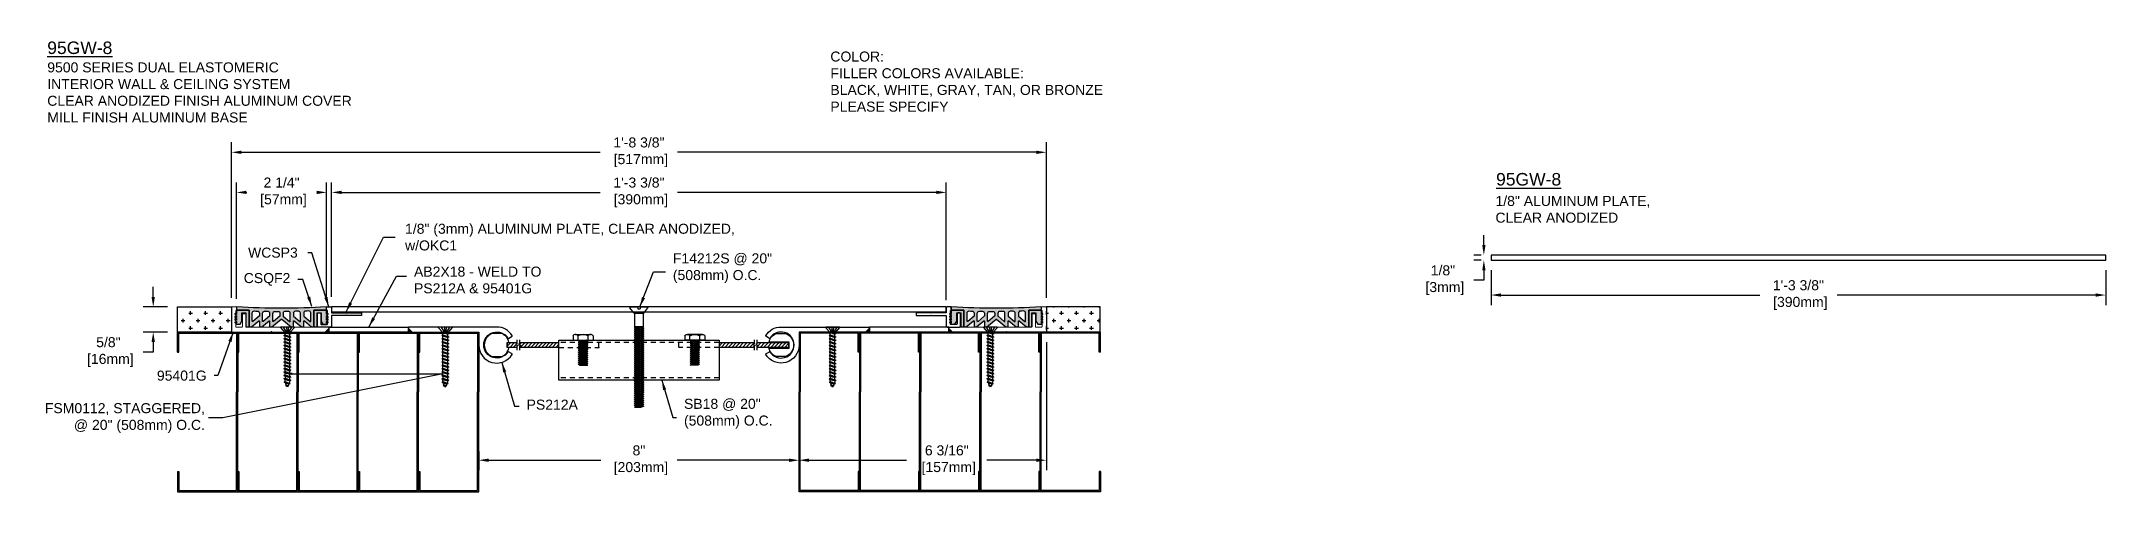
# Model space of a CAD drawing. Header units: inches. Extents: x -5.9 to 45.6, y -2.6 to 8.7.
import ezdxf
from ezdxf import colors
from ezdxf.entities.mleader import LeaderData, LeaderLine
from ezdxf.math import Vec2, Vec3

# ---------------------------------------------------------------- set-up
doc = ezdxf.new("R2010")
doc.units = ezdxf.units.IN
doc.header["$MEASUREMENT"] = 0
doc.linetypes.add('HIDDEN2', pattern=[0.1875, 0.125, -0.0625])
for name, color, linetype in [('anchors', 4, 'Continuous'), ('conditions', 1, 'Continuous'), ('dimensions', 3, 'Continuous'), ('FILLER', 2, 'Continuous'), ('Fillers', 2, 'Continuous'), ('METALS', 7, 'Continuous'), ('text', 2, 'Continuous')]:
    doc.layers.add(name, color=color, linetype=linetype)
doc.styles.add('ARIAL', font='arial.ttf')
doc.dimstyles.new('Arial', dxfattribs={"dimtxt": 0.25, "dimasz": 0.25, "dimexe": 0.25, "dimexo": 0.25, "dimgap": 0.25, "dimtad": 0, "dimtih": 1, "dimtoh": 1, "dimdec": 4, "dimzin": 0, "dimdsep": 46, "dimlunit": 4, "dimtxsty": 'ARIAL', "dimcen": 0.25, "dimadec": 0, "dimazin": 0, "dimtfac": 1, "dimtdec": 4, "dimtofl": 0, "dimtmove": 0, "dimatfit": 3, "dimfxl": 0, "dimfrac": 2, "dimtolj": 1, "dimtzin": 0, "dimarcsym": 0})

msp = doc.modelspace()

# ---------------------------------------------------------------- texts
at = {"layer": 'text', "attachment_point": 1, "style": 'ARIAL'}
for s, insert, char_height, width in [('{\\L95GW-8\\P\\H0.8x;\\l9500 SERIES DUAL ELASTOMERIC\\PINTERIOR WALL & CEILING SYSTEM \\PCLEAR ANODIZED FINISH ALUMINUM COVER\\PMILL FINISH ALUMINUM BASE   }', (-5.78274, 8.65284), 0.3125, 8.5790697), ('COLOR:{\\L                           }   \\~\\PFILLER COLORS AVAILABLE:\\PBLACK, WHITE, GRAY, TAN, OR BRONZE\\PPLEASE SPECIFY\\~', (13.77507, 8.40284), 0.25, 7.03125), ('{\\L95GW-8}', (30.40083, 5.37133), 0.3125, 1.875)]:
    msp.add_mtext(s, dxfattribs=dict(at, insert=insert, char_height=char_height, width=width))
at = {"layer": 'text', "char_height": 0.25, "style": 'ARIAL'}
for s, insert, attachment_point in [('1/8" ALUMINUM PLATE,\\PCLEAR ANODIZED', (30.38565, 4.46365), 4), ('1/8" (3mm) ALUMINUM PLATE, CLEAR ANODIZED,\\Pw/OKC1 ', (3.15303, 3.76969), 4), ('WCSP3', (0.47382, 3.38291), 6), ('F14212S @ 20"\\P(508mm) O.C.', (9.84161, 2.99477), 4), ('CSQF2', (0.28835, 2.71468), 6), ('AB2X18 - WELD TO\\PPS212A & 95401G', (3.37637, 2.69959), 4), ('95401G', (-1.80194, 0.31366), 6), ('PS212A', (6.18832, -0.53814), 7), ('SB18 @ 20"\\P(508mm) O.C.', (10.11973, -0.63556), 4)]:
    msp.add_mtext(s, dxfattribs=dict(at, insert=insert, attachment_point=attachment_point))

# ---------------------------------------------------------------- blocks, each defined once
blk = doc.blocks.new('*D2')
at = {"layer": 'DEFPOINTS', "color": 0}
for p in [(16.669, 4.887), (1.318, 2.028), (16.669, 1.948)]:
    blk.add_point(p, dxfattribs=at)
at = {"layer": 'dimensions', "color": 0, "lineweight": -2}
for p, q in [((1.318, 2.278), (1.318, 5.137)), ((1.568, 4.887), (8.027, 4.887)), ((16.419, 4.887), (9.96, 4.887)), ((16.669, 2.198), (16.669, 5.137))]:
    blk.add_line(p, q, dxfattribs=at)
at = {"layer": 'dimensions', "color": 0}
for points in [[(1.568, 4.929), (1.568, 4.846), (1.318, 4.887)], [(16.419, 4.929), (16.419, 4.846), (16.669, 4.887)]]:
    blk.add_solid(points, dxfattribs=at)
at = {"layer": 'dimensions', "color": 0, "insert": (8.994, 4.887), "char_height": 0.25, "attachment_point": 5, "style": 'ARIAL'}
blk.add_mtext('\\A1;1\'-3 3/8"\\P [390mm]', dxfattribs=at)
blk = doc.blocks.new('*D3')
at = {"layer": 'DEFPOINTS', "color": 0}
for p in [(19.169, 5.888), (-1.182, 2.008), (19.169, 2.008)]:
    blk.add_point(p, dxfattribs=at)
at = {"layer": 'dimensions', "color": 0, "lineweight": -2}
for p, q in [((-1.182, 2.258), (-1.182, 6.138)), ((-0.932, 5.888), (8.027, 5.888)), ((18.919, 5.888), (9.96, 5.888)), ((19.169, 2.258), (19.169, 6.138))]:
    blk.add_line(p, q, dxfattribs=at)
at = {"layer": 'dimensions', "color": 0}
for points in [[(-0.932, 5.929), (-0.932, 5.846), (-1.182, 5.888)], [(18.919, 5.929), (18.919, 5.846), (19.169, 5.888)]]:
    blk.add_solid(points, dxfattribs=at)
at = {"layer": 'dimensions', "color": 0, "insert": (8.994, 5.888), "char_height": 0.25, "attachment_point": 5, "style": 'ARIAL'}
blk.add_mtext('\\A1;1\'-8 3/8"\\P [517mm]', dxfattribs=at)
blk = doc.blocks.new('*D4')
at = {"layer": 'DEFPOINTS', "color": 0}
for p in [(19.169, 1.403), (12.994, -1.331), (12.994, -1.797)]:
    blk.add_point(p, dxfattribs=at)
at = {"layer": 'dimensions', "color": 0, "lineweight": -2}
for p, q in [((19.169, 1.153), (19.169, -2.047)), ((12.994, -1.581), (12.994, -2.047)), ((13.244, -1.797), (15.68, -1.797)), ((18.919, -1.797), (17.686, -1.797))]:
    blk.add_line(p, q, dxfattribs=at)
at = {"layer": 'dimensions', "color": 0}
for points in [[(13.244, -1.755), (13.244, -1.839), (12.994, -1.797)], [(18.919, -1.755), (18.919, -1.839), (19.169, -1.797)]]:
    blk.add_solid(points, dxfattribs=at)
at = {"layer": 'dimensions', "color": 0, "insert": (16.683, -1.797), "char_height": 0.25, "attachment_point": 5, "style": 'ARIAL'}
blk.add_mtext('\\A1;6 3/16"\\P [157mm]', dxfattribs=at)
blk = doc.blocks.new('*D5')
at = {"layer": 'DEFPOINTS', "color": 0}
for p in [(4.994, -1.331), (12.994, -1.331), (12.994, -1.797)]:
    blk.add_point(p, dxfattribs=at)
at = {"layer": 'dimensions', "color": 0, "lineweight": -2}
for p, q in [((4.994, -1.581), (4.994, -2.047)), ((5.244, -1.797), (8.039, -1.797)), ((12.744, -1.797), (9.948, -1.797)), ((12.994, -1.581), (12.994, -2.047))]:
    blk.add_line(p, q, dxfattribs=at)
at = {"layer": 'dimensions', "color": 0}
for points in [[(5.244, -1.755), (5.244, -1.839), (4.994, -1.797)], [(12.744, -1.755), (12.744, -1.839), (12.994, -1.797)]]:
    blk.add_solid(points, dxfattribs=at)
at = {"layer": 'dimensions', "color": 0, "insert": (8.994, -1.797), "char_height": 0.25, "attachment_point": 5, "style": 'ARIAL'}
blk.add_mtext('\\A1;8"\\P [203mm]', dxfattribs=at)
blk = doc.blocks.new('4mstd1')
for p, q in [((-1.505, 3.985), (0, 3.985)), ((-1.505, 3.485), (-1.505, 3.985)), ((-1.475, 3.955), (-0.03, 3.955)), ((-1.475, 3.485), (-1.475, 3.955)), ((-0.03, 3.955), (-0.03, 2.495)), ((0, 3.985), (0, 2.495)), ((-1.505, 3.485), (-1.475, 3.485)), ((-0.03, 1.49), (-0.03, 2.495)), ((0, 1.49), (0, 2.495)), ((-0.03, 0.03), (-0.03, 1.49)), ((0, 0), (0, 1.49)), ((-1.505, 0.5), (-1.505, 0)), ((-1.505, 0.5), (-1.475, 0.5)), ((-1.505, 0), (0, 0)), ((-1.475, 0.5), (-1.475, 0.03)), ((-1.475, 0.03), (-0.03, 0.03))]:
    blk.add_line(p, q)
blk = doc.blocks.new('*D6')
at = {"layer": 'DEFPOINTS', "color": 0}
for p in [(1.193, 4.887), (-1.057, 1.98), (1.193, 1.985)]:
    blk.add_point(p, dxfattribs=at)
at = {"layer": 'dimensions', "color": 0, "lineweight": -2}
for p, q in [((-1.057, 2.23), (-1.057, 5.137)), ((-0.807, 4.887), (-0.801, 4.887)), ((0.943, 4.887), (0.938, 4.887)), ((1.193, 2.235), (1.193, 5.137))]:
    blk.add_line(p, q, dxfattribs=at)
at = {"layer": 'dimensions', "color": 0}
for points in [[(-0.807, 4.929), (-0.807, 4.846), (-1.057, 4.887)], [(0.943, 4.929), (0.943, 4.846), (1.193, 4.887)]]:
    blk.add_solid(points, dxfattribs=at)
at = {"layer": 'dimensions', "color": 0, "insert": (0.068, 4.887), "char_height": 0.25, "attachment_point": 5, "style": 'ARIAL'}
blk.add_mtext('\\A1;2 1/4"\\P [57mm]', dxfattribs=at)
blk = doc.blocks.new('*D7')
at = {"layer": 'DEFPOINTS', "color": 0}
for p in [(-2.53, 2.028), (-3.136, 1.403), (-2.53, 1.403)]:
    blk.add_point(p, dxfattribs=at)
at = {"layer": 'dimensions', "color": 0, "lineweight": -2}
for p, q in [((-3.136, 2.278), (-3.136, 2.528)), ((-2.78, 2.028), (-3.386, 2.028)), ((-2.78, 1.403), (-3.386, 1.403)), ((-3.136, 1.153), (-3.136, 0.903)), ((-3.136, 0.903), (-3.386, 0.903))]:
    blk.add_line(p, q, dxfattribs=at)
at = {"layer": 'dimensions', "color": 0}
for points in [[(-3.178, 2.278), (-3.095, 2.278), (-3.136, 2.028)], [(-3.178, 1.153), (-3.095, 1.153), (-3.136, 1.403)]]:
    blk.add_solid(points, dxfattribs=at)
at = {"layer": 'dimensions', "color": 0, "insert": (-4.256, 0.903), "char_height": 0.25, "attachment_point": 5, "style": 'ARIAL'}
blk.add_mtext('\\A1;5/8"\\P [16mm]', dxfattribs=at)
blk = doc.blocks.new('*D8')
at = {"layer": 'DEFPOINTS', "color": 0}
for p in [(30.096, 3.196), (30.275, 3.321), (30.275, 3.196)]:
    blk.add_point(p, dxfattribs=at)
at = {"layer": 'dimensions', "color": 0, "lineweight": -2}
for p, q in [((30.096, 3.571), (30.096, 3.821)), ((30.025, 3.321), (29.846, 3.321)), ((30.025, 3.196), (29.846, 3.196)), ((30.096, 2.696), (29.846, 2.696)), ((30.096, 2.946), (30.096, 2.696))]:
    blk.add_line(p, q, dxfattribs=at)
at = {"layer": 'dimensions', "color": 0}
for points in [[(30.055, 3.571), (30.138, 3.571), (30.096, 3.321)], [(30.055, 2.946), (30.138, 2.946), (30.096, 3.196)]]:
    blk.add_solid(points, dxfattribs=at)
at = {"layer": 'dimensions', "color": 0, "insert": (29.074, 2.696), "char_height": 0.25, "attachment_point": 5, "style": 'ARIAL'}
blk.add_mtext('\\A1;1/8"\\P [3mm]', dxfattribs=at)
blk = doc.blocks.new('*D9')
at = {"layer": 'DEFPOINTS', "color": 0}
for p in [(30.275, 3.196), (45.626, 3.196), (45.626, 2.325)]:
    blk.add_point(p, dxfattribs=at)
at = {"layer": 'dimensions', "color": 0, "lineweight": -2}
for p, q in [((30.275, 2.946), (30.275, 2.075)), ((45.626, 2.946), (45.626, 2.075)), ((30.525, 2.325), (36.984, 2.325)), ((45.376, 2.325), (38.917, 2.325))]:
    blk.add_line(p, q, dxfattribs=at)
at = {"layer": 'dimensions', "color": 0}
for points in [[(30.525, 2.367), (30.525, 2.284), (30.275, 2.325)], [(45.376, 2.367), (45.376, 2.284), (45.626, 2.325)]]:
    blk.add_solid(points, dxfattribs=at)
at = {"layer": 'dimensions', "color": 0, "insert": (37.951, 2.325), "char_height": 0.25, "attachment_point": 5, "style": 'ARIAL'}
blk.add_mtext('\\A1;1\'-3 3/8"\\P [390mm]', dxfattribs=at)
blk = doc.blocks.new('WCSP3')
at = {"layer": 'METALS'}
blk.add_lwpolyline([(4.101, 42.23), (4.101, 42.555, 0.414214), (4.091, 42.565, -0.414214), (4.081, 42.575), (4.081, 42.64, -0.414214), (4.091, 42.65), (4.186, 42.65, -0.414214), (4.206, 42.63), (4.206, 42.51, 0.414214), (4.216, 42.5), (4.956, 42.5), (4.956, 42.44), (4.591, 42.44), (4.581, 42.45), (4.571, 42.44), (4.216, 42.44, 0.414214), (4.206, 42.43), (4.206, 42.169, -0.390598), (4.186, 42.15), (3.871, 42.15, -0.414214), (3.851, 42.17), (3.851, 42.48, -0.414214), (3.871, 42.5), (3.917, 42.5, -0.414214), (3.937, 42.48), (3.937, 42.23, 0.414214), (3.957, 42.21), (4.081, 42.21, 0.414214)], format="xyb", close=True, dxfattribs=at)
blk = doc.blocks.new('F14212S')
for p, q in [((-0.112, -0.159), (-0.219, -0.028)), ((-0.207, -0.004), (-0.024, -0.004)), ((-0.112, -0.159), (0.126, -0.159)), ((-0.112, -0.504), (-0.101, -0.498)), ((-0.112, -0.504), (-0.061, -0.498)), ((-0.112, -0.504), (-0.078, -0.523)), ((-0.101, -0.159), (-0.101, -0.498)), ((0.115, -0.498), (-0.101, -0.498)), ((-0.078, -0.523), (0.092, -0.498)), ((-0.078, -0.534), (0.092, -0.509)), ((-0.024, -0.004), (-0.024, -0.054)), ((-0.024, -0.054), (0.038, -0.054)), ((0.038, -0.004), (0.038, -0.054)), ((0.038, -0.004), (0.221, -0.004)), ((0.115, -0.498), (0.092, -0.509)), ((0.126, -0.529), (0.092, -0.509)), ((0.115, -0.159), (0.115, -0.498)), ((0.126, -0.159), (0.233, -0.028)), ((-0.112, -0.554), (0.126, -0.529)), ((-0.112, -0.554), (-0.078, -0.534)), ((-0.112, -0.554), (-0.078, -0.573)), ((-0.112, -0.604), (0.126, -0.579)), ((-0.112, -0.604), (-0.078, -0.584)), ((-0.112, -0.604), (-0.078, -0.623)), ((-0.112, -0.654), (0.126, -0.629)), ((-0.112, -0.654), (-0.078, -0.634)), ((-0.112, -0.654), (-0.078, -0.673)), ((-0.112, -0.704), (0.126, -0.679)), ((-0.112, -0.704), (-0.078, -0.684)), ((-0.112, -0.704), (-0.078, -0.723)), ((-0.112, -0.754), (0.126, -0.729)), ((-0.112, -0.754), (-0.078, -0.734)), ((-0.112, -0.754), (-0.078, -0.773)), ((-0.112, -0.804), (0.126, -0.779)), ((-0.112, -0.804), (-0.078, -0.784)), ((-0.112, -0.804), (-0.078, -0.823)), ((-0.112, -0.854), (0.126, -0.829)), ((-0.112, -0.854), (-0.078, -0.834)), ((-0.112, -0.854), (-0.078, -0.873)), ((-0.112, -0.904), (0.126, -0.879)), ((-0.112, -0.904), (-0.078, -0.884)), ((-0.112, -0.904), (-0.078, -0.923)), ((-0.112, -0.954), (0.126, -0.929)), ((-0.112, -0.954), (-0.078, -0.934)), ((-0.112, -0.954), (-0.078, -0.973)), ((-0.112, -1.004), (0.126, -0.979)), ((-0.112, -1.004), (-0.078, -0.984)), ((-0.112, -1.004), (-0.078, -1.023)), ((-0.112, -1.054), (0.126, -1.029)), ((-0.078, -0.523), (-0.078, -0.534)), ((-0.078, -0.573), (0.092, -0.548)), ((-0.078, -0.584), (0.092, -0.559)), ((-0.078, -0.573), (-0.078, -0.584)), ((-0.078, -0.623), (0.092, -0.598)), ((-0.078, -0.634), (0.092, -0.609)), ((-0.078, -0.623), (-0.078, -0.634)), ((-0.078, -0.673), (0.092, -0.648)), ((-0.078, -0.684), (0.092, -0.659)), ((-0.078, -0.673), (-0.078, -0.684)), ((-0.078, -0.723), (0.092, -0.698)), ((-0.078, -0.734), (0.092, -0.709)), ((-0.078, -0.723), (-0.078, -0.734)), ((-0.078, -0.773), (0.092, -0.748)), ((-0.078, -0.784), (0.092, -0.759)), ((-0.078, -0.773), (-0.078, -0.784)), ((-0.078, -0.823), (0.092, -0.798)), ((-0.078, -0.834), (0.092, -0.809)), ((-0.078, -0.823), (-0.078, -0.834)), ((-0.078, -0.873), (0.092, -0.848)), ((-0.078, -0.884), (0.092, -0.859)), ((-0.078, -0.873), (-0.078, -0.884)), ((-0.078, -0.923), (0.092, -0.898)), ((-0.078, -0.934), (0.092, -0.909)), ((-0.078, -0.923), (-0.078, -0.934)), ((-0.078, -0.973), (0.092, -0.948)), ((-0.078, -0.984), (0.092, -0.959)), ((-0.078, -0.973), (-0.078, -0.984)), ((-0.078, -1.023), (0.092, -0.998)), ((-0.078, -1.034), (0.092, -1.009)), ((-0.078, -1.023), (-0.078, -1.034)), ((0.126, -0.529), (0.092, -0.548)), ((0.092, -0.548), (0.092, -0.559)), ((0.126, -0.579), (0.092, -0.559)), ((0.126, -0.579), (0.092, -0.598)), ((0.092, -0.598), (0.092, -0.609)), ((0.126, -0.629), (0.092, -0.609)), ((0.126, -0.629), (0.092, -0.648)), ((0.092, -0.648), (0.092, -0.659)), ((0.126, -0.679), (0.092, -0.659)), ((0.126, -0.679), (0.092, -0.698)), ((0.092, -0.698), (0.092, -0.709)), ((0.126, -0.729), (0.092, -0.709)), ((0.126, -0.729), (0.092, -0.748)), ((0.092, -0.748), (0.092, -0.759)), ((0.126, -0.779), (0.092, -0.759)), ((0.126, -0.779), (0.092, -0.798)), ((0.092, -0.798), (0.092, -0.809)), ((0.126, -0.829), (0.092, -0.809)), ((0.126, -0.829), (0.092, -0.848)), ((0.092, -0.848), (0.092, -0.859)), ((0.126, -0.879), (0.092, -0.859)), ((0.126, -0.879), (0.092, -0.898)), ((0.092, -0.898), (0.092, -0.909)), ((0.126, -0.929), (0.092, -0.909)), ((0.126, -0.929), (0.092, -0.948)), ((0.092, -0.948), (0.092, -0.959)), ((0.126, -0.979), (0.092, -0.959)), ((0.126, -0.979), (0.092, -0.998)), ((0.092, -0.998), (0.092, -1.009)), ((0.126, -1.029), (0.092, -1.009)), ((0.126, -1.029), (0.092, -1.048)), ((-0.112, -1.054), (-0.078, -1.034)), ((-0.112, -1.054), (-0.078, -1.073)), ((-0.112, -1.104), (0.126, -1.079)), ((-0.112, -1.104), (-0.078, -1.084)), ((-0.112, -1.104), (-0.078, -1.123)), ((-0.112, -1.154), (0.126, -1.129)), ((-0.112, -1.154), (-0.078, -1.134)), ((-0.112, -1.154), (-0.078, -1.173)), ((-0.112, -1.204), (0.126, -1.179)), ((-0.112, -1.204), (-0.078, -1.184)), ((-0.112, -1.204), (-0.078, -1.223)), ((-0.112, -1.254), (0.126, -1.229)), ((-0.112, -1.254), (-0.078, -1.234)), ((-0.112, -1.254), (-0.078, -1.273)), ((-0.112, -1.304), (0.126, -1.279)), ((-0.112, -1.304), (-0.078, -1.284)), ((-0.112, -1.304), (-0.078, -1.323)), ((-0.112, -1.354), (0.126, -1.329)), ((-0.112, -1.354), (-0.078, -1.334)), ((-0.112, -1.354), (-0.078, -1.373)), ((-0.112, -1.404), (0.126, -1.379)), ((-0.112, -1.404), (-0.078, -1.384)), ((-0.112, -1.404), (-0.078, -1.423)), ((-0.112, -1.454), (0.126, -1.429)), ((-0.112, -1.454), (-0.078, -1.434)), ((-0.112, -1.454), (-0.078, -1.473)), ((-0.112, -1.504), (0.126, -1.479)), ((-0.112, -1.504), (-0.078, -1.484)), ((-0.112, -1.504), (-0.078, -1.523)), ((-0.112, -1.554), (0.126, -1.529)), ((-0.112, -1.554), (-0.078, -1.534)), ((-0.078, -1.073), (0.092, -1.048)), ((-0.078, -1.084), (0.092, -1.059)), ((-0.078, -1.073), (-0.078, -1.084)), ((-0.078, -1.123), (0.092, -1.098)), ((-0.078, -1.134), (0.092, -1.109)), ((-0.078, -1.123), (-0.078, -1.134)), ((-0.078, -1.173), (0.092, -1.148)), ((-0.078, -1.184), (0.092, -1.159)), ((-0.078, -1.173), (-0.078, -1.184)), ((-0.078, -1.223), (0.092, -1.198)), ((-0.078, -1.234), (0.092, -1.209)), ((-0.078, -1.223), (-0.078, -1.234)), ((-0.078, -1.273), (0.092, -1.248)), ((-0.078, -1.284), (0.092, -1.259)), ((-0.078, -1.273), (-0.078, -1.284)), ((-0.078, -1.323), (0.092, -1.298)), ((-0.078, -1.334), (0.092, -1.309)), ((-0.078, -1.323), (-0.078, -1.334)), ((-0.078, -1.373), (0.092, -1.348)), ((-0.078, -1.384), (0.092, -1.359)), ((-0.078, -1.373), (-0.078, -1.384)), ((-0.078, -1.423), (0.092, -1.398)), ((-0.078, -1.434), (0.092, -1.409)), ((-0.078, -1.423), (-0.078, -1.434)), ((-0.078, -1.473), (0.092, -1.448)), ((-0.078, -1.484), (0.092, -1.459)), ((-0.078, -1.473), (-0.078, -1.484)), ((-0.078, -1.523), (0.092, -1.498)), ((-0.078, -1.534), (0.092, -1.509)), ((-0.078, -1.523), (-0.078, -1.534)), ((0.092, -1.048), (0.092, -1.059)), ((0.126, -1.079), (0.092, -1.059)), ((0.126, -1.079), (0.092, -1.098)), ((0.092, -1.098), (0.092, -1.109)), ((0.126, -1.129), (0.092, -1.109)), ((0.126, -1.129), (0.092, -1.148)), ((0.092, -1.148), (0.092, -1.159)), ((0.126, -1.179), (0.092, -1.159)), ((0.126, -1.179), (0.092, -1.198)), ((0.092, -1.198), (0.092, -1.209)), ((0.126, -1.229), (0.092, -1.209)), ((0.126, -1.229), (0.092, -1.248)), ((0.092, -1.248), (0.092, -1.259)), ((0.126, -1.279), (0.092, -1.259)), ((0.126, -1.279), (0.092, -1.298)), ((0.092, -1.298), (0.092, -1.309)), ((0.126, -1.329), (0.092, -1.309)), ((0.126, -1.329), (0.092, -1.348)), ((0.092, -1.348), (0.092, -1.359)), ((0.126, -1.379), (0.092, -1.359)), ((0.126, -1.379), (0.092, -1.398)), ((0.092, -1.398), (0.092, -1.409)), ((0.126, -1.429), (0.092, -1.409)), ((0.126, -1.429), (0.092, -1.448)), ((0.092, -1.448), (0.092, -1.459)), ((0.126, -1.479), (0.092, -1.459)), ((0.126, -1.479), (0.092, -1.498)), ((0.092, -1.498), (0.092, -1.509)), ((0.126, -1.529), (0.092, -1.509)), ((0.126, -1.529), (0.092, -1.548)), ((-0.112, -1.554), (-0.078, -1.573)), ((-0.112, -1.604), (0.126, -1.579)), ((-0.112, -1.604), (-0.078, -1.584)), ((-0.112, -1.604), (-0.078, -1.623)), ((-0.112, -1.654), (0.126, -1.629)), ((-0.112, -1.654), (-0.078, -1.634)), ((-0.112, -1.654), (-0.078, -1.673)), ((-0.112, -1.704), (0.126, -1.679)), ((-0.112, -1.704), (-0.078, -1.684)), ((-0.112, -1.704), (-0.078, -1.723)), ((-0.112, -1.754), (0.126, -1.729)), ((-0.112, -1.754), (-0.078, -1.734)), ((-0.112, -1.754), (-0.078, -1.773)), ((-0.112, -1.804), (0.126, -1.779)), ((-0.112, -1.804), (-0.078, -1.784)), ((-0.112, -1.804), (-0.078, -1.823)), ((-0.112, -1.854), (0.126, -1.829)), ((-0.112, -1.854), (-0.078, -1.834)), ((-0.112, -1.854), (-0.078, -1.873)), ((-0.112, -1.904), (0.126, -1.879)), ((-0.112, -1.904), (-0.078, -1.884)), ((-0.112, -1.904), (-0.078, -1.923)), ((-0.112, -1.954), (0.126, -1.929)), ((-0.112, -1.954), (-0.078, -1.934)), ((-0.112, -1.954), (-0.078, -1.973)), ((-0.112, -2.004), (0.126, -1.979)), ((-0.112, -2.004), (-0.078, -1.984)), ((-0.112, -2.004), (-0.078, -2.023)), ((-0.112, -2.054), (0.126, -2.029)), ((-0.112, -2.054), (-0.078, -2.034)), ((-0.112, -2.054), (-0.078, -2.073)), ((-0.078, -1.573), (0.092, -1.548)), ((-0.078, -1.584), (0.092, -1.559)), ((-0.078, -1.573), (-0.078, -1.584)), ((-0.078, -1.623), (0.092, -1.598)), ((-0.078, -1.634), (0.092, -1.609)), ((-0.078, -1.623), (-0.078, -1.634)), ((-0.078, -1.673), (0.092, -1.648)), ((-0.078, -1.684), (0.092, -1.659)), ((-0.078, -1.673), (-0.078, -1.684)), ((-0.078, -1.723), (0.092, -1.698)), ((-0.078, -1.734), (0.092, -1.709)), ((-0.078, -1.723), (-0.078, -1.734)), ((-0.078, -1.773), (0.092, -1.748)), ((-0.078, -1.784), (0.092, -1.759)), ((-0.078, -1.773), (-0.078, -1.784)), ((-0.078, -1.823), (0.092, -1.798)), ((-0.078, -1.834), (0.092, -1.809)), ((-0.078, -1.823), (-0.078, -1.834)), ((-0.078, -1.873), (0.092, -1.848)), ((-0.078, -1.884), (0.092, -1.859)), ((-0.078, -1.873), (-0.078, -1.884)), ((-0.078, -1.923), (0.092, -1.898)), ((-0.078, -1.934), (0.092, -1.909)), ((-0.078, -1.923), (-0.078, -1.934)), ((-0.078, -1.973), (0.092, -1.948)), ((-0.078, -1.984), (0.092, -1.959)), ((-0.078, -1.973), (-0.078, -1.984)), ((-0.078, -2.023), (0.092, -1.998)), ((-0.078, -2.034), (0.092, -2.009)), ((-0.078, -2.023), (-0.078, -2.034)), ((-0.078, -2.073), (0.092, -2.048)), ((-0.078, -2.084), (0.092, -2.059)), ((0.092, -1.548), (0.092, -1.559)), ((0.126, -1.579), (0.092, -1.559)), ((0.126, -1.579), (0.092, -1.598)), ((0.092, -1.598), (0.092, -1.609)), ((0.126, -1.629), (0.092, -1.609)), ((0.126, -1.629), (0.092, -1.648)), ((0.092, -1.648), (0.092, -1.659)), ((0.126, -1.679), (0.092, -1.659)), ((0.126, -1.679), (0.092, -1.698)), ((0.092, -1.698), (0.092, -1.709)), ((0.126, -1.729), (0.092, -1.709)), ((0.126, -1.729), (0.092, -1.748)), ((0.092, -1.748), (0.092, -1.759)), ((0.126, -1.779), (0.092, -1.759)), ((0.126, -1.779), (0.092, -1.798)), ((0.092, -1.798), (0.092, -1.809)), ((0.126, -1.829), (0.092, -1.809)), ((0.126, -1.829), (0.092, -1.848)), ((0.092, -1.848), (0.092, -1.859)), ((0.126, -1.879), (0.092, -1.859)), ((0.126, -1.879), (0.092, -1.898)), ((0.092, -1.898), (0.092, -1.909)), ((0.126, -1.929), (0.092, -1.909)), ((0.126, -1.929), (0.092, -1.948)), ((0.092, -1.948), (0.092, -1.959)), ((0.126, -1.979), (0.092, -1.959)), ((0.126, -1.979), (0.092, -1.998)), ((0.092, -1.998), (0.092, -2.009)), ((0.126, -2.029), (0.092, -2.009)), ((0.126, -2.029), (0.092, -2.048)), ((0.092, -2.048), (0.092, -2.059)), ((0.126, -2.079), (0.092, -2.059)), ((-0.112, -2.104), (0.126, -2.079)), ((-0.112, -2.104), (-0.078, -2.084)), ((-0.112, -2.104), (-0.078, -2.123)), ((-0.112, -2.154), (0.126, -2.129)), ((-0.112, -2.154), (-0.078, -2.134)), ((-0.112, -2.154), (-0.078, -2.173)), ((-0.112, -2.204), (0.126, -2.179)), ((-0.112, -2.204), (-0.078, -2.184)), ((-0.112, -2.204), (-0.078, -2.223)), ((-0.112, -2.254), (0.126, -2.229)), ((-0.112, -2.254), (-0.078, -2.234)), ((-0.112, -2.254), (-0.078, -2.273)), ((-0.112, -2.304), (0.126, -2.279)), ((-0.112, -2.304), (-0.078, -2.284)), ((-0.112, -2.304), (-0.078, -2.323)), ((-0.112, -2.354), (0.126, -2.329)), ((-0.112, -2.354), (-0.078, -2.334)), ((-0.112, -2.354), (-0.078, -2.373)), ((-0.112, -2.404), (0.126, -2.379)), ((-0.112, -2.404), (-0.078, -2.384)), ((-0.112, -2.404), (-0.078, -2.423)), ((-0.112, -2.454), (0.126, -2.429)), ((-0.112, -2.454), (-0.078, -2.434)), ((-0.112, -2.454), (-0.078, -2.473)), ((-0.103, -2.504), (0.126, -2.479)), ((-0.103, -2.504), (-0.078, -2.484)), ((-0.103, -2.504), (0.055, -2.504)), ((-0.078, -2.073), (-0.078, -2.084)), ((-0.078, -2.123), (0.092, -2.098)), ((-0.078, -2.134), (0.092, -2.109)), ((-0.078, -2.123), (-0.078, -2.134)), ((-0.078, -2.173), (0.092, -2.148)), ((-0.078, -2.184), (0.092, -2.159)), ((-0.078, -2.173), (-0.078, -2.184)), ((-0.078, -2.223), (0.092, -2.198)), ((-0.078, -2.234), (0.092, -2.209)), ((-0.078, -2.223), (-0.078, -2.234)), ((-0.078, -2.273), (0.092, -2.248)), ((-0.078, -2.284), (0.092, -2.259)), ((-0.078, -2.273), (-0.078, -2.284)), ((-0.078, -2.323), (0.092, -2.298)), ((-0.078, -2.334), (0.092, -2.309)), ((-0.078, -2.323), (-0.078, -2.334)), ((-0.078, -2.373), (0.092, -2.348)), ((-0.078, -2.384), (0.092, -2.359)), ((-0.078, -2.373), (-0.078, -2.384)), ((-0.078, -2.423), (0.092, -2.398)), ((-0.078, -2.434), (0.092, -2.409)), ((-0.078, -2.423), (-0.078, -2.434)), ((-0.078, -2.473), (0.092, -2.448)), ((-0.078, -2.484), (0.092, -2.459)), ((-0.078, -2.473), (-0.078, -2.484)), ((0.055, -2.504), (0.092, -2.498)), ((0.126, -2.079), (0.092, -2.098)), ((0.092, -2.098), (0.092, -2.109)), ((0.126, -2.129), (0.092, -2.109)), ((0.126, -2.129), (0.092, -2.148)), ((0.092, -2.148), (0.092, -2.159)), ((0.126, -2.179), (0.092, -2.159)), ((0.126, -2.179), (0.092, -2.198)), ((0.092, -2.198), (0.092, -2.209)), ((0.126, -2.229), (0.092, -2.209)), ((0.126, -2.229), (0.092, -2.248)), ((0.092, -2.248), (0.092, -2.259)), ((0.126, -2.279), (0.092, -2.259)), ((0.126, -2.279), (0.092, -2.298)), ((0.092, -2.298), (0.092, -2.309)), ((0.126, -2.329), (0.092, -2.309)), ((0.126, -2.329), (0.092, -2.348)), ((0.092, -2.348), (0.092, -2.359)), ((0.126, -2.379), (0.092, -2.359)), ((0.126, -2.379), (0.092, -2.398)), ((0.092, -2.398), (0.092, -2.409)), ((0.126, -2.429), (0.092, -2.409)), ((0.126, -2.429), (0.092, -2.448)), ((0.092, -2.448), (0.092, -2.459)), ((0.126, -2.479), (0.092, -2.459)), ((0.126, -2.479), (0.092, -2.498))]:
    blk.add_line(p, q)
for centre, start, end in [((-0.207, -0.019), 90, 219.032), ((0.221, -0.019), 320.968, 90)]:
    blk.add_arc(centre, 0.015, start, end)
blk = doc.blocks.new('H1458S')
for p, q in [((-0.25, 0.104), (-0.25, 0)), ((-0.25, 0), (0.25, 0)), ((-0.188, 0.144), (0.187, 0.144)), ((-0.125, 0), (-0.125, 0.104)), ((-0.119, 0), (-0.085, -0.02)), ((-0.085, -0.02), (0.048, 0)), ((0.125, 0), (0.125, 0.104)), ((0.25, 0.104), (0.25, 0)), ((-0.119, -0.05), (0.119, -0.025)), ((-0.119, -0.05), (-0.085, -0.03)), ((-0.119, -0.05), (-0.085, -0.07)), ((-0.119, -0.1), (0.119, -0.075)), ((-0.119, -0.1), (-0.085, -0.08)), ((-0.119, -0.1), (-0.085, -0.12)), ((-0.119, -0.15), (0.119, -0.125)), ((-0.119, -0.15), (-0.085, -0.13)), ((-0.119, -0.15), (-0.085, -0.17)), ((-0.119, -0.2), (0.119, -0.175)), ((-0.119, -0.2), (-0.085, -0.18)), ((-0.119, -0.2), (-0.085, -0.22)), ((-0.119, -0.25), (0.119, -0.225)), ((-0.119, -0.25), (-0.085, -0.23)), ((-0.119, -0.25), (-0.085, -0.27)), ((-0.119, -0.3), (0.119, -0.275)), ((-0.119, -0.3), (-0.085, -0.28)), ((-0.119, -0.3), (-0.085, -0.32)), ((-0.119, -0.35), (0.119, -0.325)), ((-0.119, -0.35), (-0.085, -0.33)), ((-0.119, -0.35), (-0.085, -0.37)), ((-0.119, -0.4), (0.119, -0.375)), ((-0.119, -0.4), (-0.085, -0.38)), ((-0.119, -0.4), (-0.085, -0.42)), ((-0.119, -0.45), (0.119, -0.425)), ((-0.119, -0.45), (-0.085, -0.43)), ((-0.119, -0.45), (-0.085, -0.47)), ((-0.119, -0.5), (0.119, -0.475)), ((-0.119, -0.5), (-0.085, -0.48)), ((-0.119, -0.5), (-0.085, -0.52)), ((-0.085, -0.03), (0.085, -0.005)), ((-0.085, -0.02), (-0.085, -0.03)), ((-0.085, -0.07), (0.085, -0.045)), ((-0.085, -0.08), (0.085, -0.055)), ((-0.085, -0.07), (-0.085, -0.08)), ((-0.085, -0.12), (0.085, -0.095)), ((-0.085, -0.13), (0.085, -0.105)), ((-0.085, -0.12), (-0.085, -0.13)), ((-0.085, -0.17), (0.085, -0.145)), ((-0.085, -0.18), (0.085, -0.155)), ((-0.085, -0.17), (-0.085, -0.18)), ((-0.085, -0.22), (0.085, -0.195)), ((-0.085, -0.23), (0.085, -0.205)), ((-0.085, -0.22), (-0.085, -0.23)), ((-0.085, -0.27), (0.085, -0.245)), ((-0.085, -0.28), (0.085, -0.255)), ((-0.085, -0.27), (-0.085, -0.28)), ((-0.085, -0.32), (0.085, -0.295)), ((-0.085, -0.33), (0.085, -0.305)), ((-0.085, -0.32), (-0.085, -0.33)), ((-0.085, -0.37), (0.085, -0.345)), ((-0.085, -0.38), (0.085, -0.355)), ((-0.085, -0.37), (-0.085, -0.38)), ((-0.085, -0.42), (0.085, -0.395)), ((-0.085, -0.43), (0.085, -0.405)), ((-0.085, -0.42), (-0.085, -0.43)), ((-0.085, -0.47), (0.085, -0.445)), ((-0.085, -0.48), (0.085, -0.455)), ((-0.085, -0.47), (-0.085, -0.48)), ((-0.085, -0.52), (0.085, -0.495)), ((-0.085, -0.53), (0.085, -0.505)), ((0.094, 0), (0.085, -0.005)), ((0.119, -0.025), (0.085, -0.005)), ((0.119, -0.025), (0.085, -0.045)), ((0.085, -0.045), (0.085, -0.055)), ((0.119, -0.075), (0.085, -0.055)), ((0.119, -0.075), (0.085, -0.095)), ((0.085, -0.095), (0.085, -0.105)), ((0.119, -0.125), (0.085, -0.105)), ((0.119, -0.125), (0.085, -0.145)), ((0.085, -0.145), (0.085, -0.155)), ((0.119, -0.175), (0.085, -0.155)), ((0.119, -0.175), (0.085, -0.195)), ((0.085, -0.195), (0.085, -0.205)), ((0.119, -0.225), (0.085, -0.205)), ((0.119, -0.225), (0.085, -0.245)), ((0.085, -0.245), (0.085, -0.255)), ((0.119, -0.275), (0.085, -0.255)), ((0.119, -0.275), (0.085, -0.295)), ((0.085, -0.295), (0.085, -0.305)), ((0.119, -0.325), (0.085, -0.305)), ((0.119, -0.325), (0.085, -0.345)), ((0.085, -0.345), (0.085, -0.355)), ((0.119, -0.375), (0.085, -0.355)), ((0.119, -0.375), (0.085, -0.395)), ((0.085, -0.395), (0.085, -0.405)), ((0.119, -0.425), (0.085, -0.405)), ((0.119, -0.425), (0.085, -0.445)), ((0.085, -0.445), (0.085, -0.455)), ((0.119, -0.475), (0.085, -0.455)), ((0.119, -0.475), (0.085, -0.495)), ((0.085, -0.495), (0.085, -0.505)), ((0.119, -0.525), (0.085, -0.505)), ((-0.119, -0.55), (0.119, -0.525)), ((-0.119, -0.55), (-0.085, -0.53)), ((-0.119, -0.55), (-0.085, -0.57)), ((-0.119, -0.6), (0.119, -0.575)), ((-0.119, -0.6), (-0.085, -0.58)), ((-0.119, -0.6), (-0.085, -0.62)), ((-0.085, -0.52), (-0.085, -0.53)), ((-0.085, -0.57), (0.085, -0.545)), ((-0.085, -0.58), (0.085, -0.555)), ((-0.085, -0.57), (-0.085, -0.58)), ((-0.085, -0.62), (0.085, -0.595)), ((-0.085, -0.62), (-0.085, -0.625)), ((-0.085, -0.625), (0.119, -0.625)), ((-0.048, -0.625), (0.085, -0.605)), ((0.119, -0.525), (0.085, -0.545)), ((0.085, -0.545), (0.085, -0.555)), ((0.119, -0.575), (0.085, -0.555)), ((0.119, -0.575), (0.085, -0.595)), ((0.085, -0.595), (0.085, -0.605)), ((0.119, -0.625), (0.085, -0.605))]:
    blk.add_line(p, q)
for centre, radius, start, end in [((-0.188, 0.075), 0.0688, 24.7615, 155.2385), ((0, -0.071), 0.215, 54.5107, 125.4893), ((0.187, 0.075), 0.0688, 24.7615, 155.2385)]:
    blk.add_arc(centre, radius, start, end)
blk = doc.blocks.new('SB')
h = blk.add_hatch()
h.set_pattern_fill('ANSI31', color=256, scale=0.5, style=0)
h.set_pattern_definition([(45, (-1.601395, -9.531846), (-0.04419417, 0.04419417), [])])
h.paths.add_polyline_path([(3.392, 3.658), (2.411, 3.658), (2.411, 3.628), (2.383, 3.609), (2.44, 3.587), (2.411, 3.568), (2.411, 3.538), (3.392, 3.538)])
h.paths.add_polyline_path([(2.341, 3.628), (2.341, 3.658), (2.105, 3.658), (2.105, 3.538), (2.341, 3.538), (2.341, 3.568), (2.37, 3.587), (2.313, 3.609)])
h = blk.add_hatch()
h.set_pattern_fill('ANSI31', color=256, scale=0.5, style=0)
h.set_pattern_definition([(45, (-5.601395, -9.531846), (-0.04419417, 0.04419417), [])])
h.paths.add_polyline_path([(9.131, 3.658), (8.339, 3.658), (8.339, 3.628), (8.311, 3.609), (8.368, 3.587), (8.339, 3.568), (8.339, 3.538), (9.131, 3.538)])
h.paths.add_polyline_path([(8.298, 3.587), (8.241, 3.609), (8.269, 3.628), (8.269, 3.658), (7.393, 3.658), (7.393, 3.538), (8.269, 3.538), (8.269, 3.568)])
for p, q in [((2.105, 3.658), (2.341, 3.658)), ((2.411, 3.658), (3.392, 3.658)), ((7.393, 3.658), (8.269, 3.658)), ((8.339, 3.658), (9.131, 3.658)), ((2.341, 3.538), (2.105, 3.538)), ((3.392, 3.538), (2.411, 3.538)), ((8.269, 3.538), (7.393, 3.538)), ((9.131, 3.538), (8.339, 3.538))]:
    blk.add_line(p, q)
at = {"linetype": 'ByBlock'}
for p, q in [((3.392, 3.721), (7.393, 3.721)), ((3.392, 2.721), (3.392, 3.721)), ((7.393, 3.721), (7.393, 2.721)), ((7.393, 2.721), (3.392, 2.721))]:
    blk.add_line(p, q, dxfattribs=at)
at = {"linetype": 'HIDDEN2'}
for p, q in [((7.393, 3.658), (3.392, 3.658)), ((4.394, 3.538), (4.394, 3.658)), ((6.391, 3.538), (6.391, 3.658)), ((3.392, 3.538), (4.394, 3.538)), ((7.393, 3.538), (6.398, 3.538)), ((7.393, 2.783), (3.392, 2.783))]:
    blk.add_line(p, q, dxfattribs=at)
for points in [[(2.146, 3.672, 0.233897), (1.968, 3.885), (1.718, 3.885, 0.654654), (1.718, 3.312), (1.968, 3.312, 0.233897), (2.146, 3.524), (2.105, 3.538), (2.105, 3.658)], [(9.147, 3.672), (8.639, 3.672, -0.233897), (8.817, 3.885), (9.067, 3.885, -0.654654), (9.067, 3.312), (8.817, 3.312, -0.233897), (8.639, 3.524), (9.147, 3.524)]]:
    blk.add_lwpolyline(points, format="xyb", close=True)
for points in [[(2.105, 3.658), (2.105, 3.538)], [(2.341, 3.728), (2.341, 3.628), (2.313, 3.609), (2.37, 3.587), (2.341, 3.568), (2.341, 3.468)], [(2.411, 3.728), (2.411, 3.628), (2.383, 3.609), (2.44, 3.587), (2.411, 3.568), (2.411, 3.468)], [(8.269, 3.728), (8.269, 3.628), (8.241, 3.609), (8.298, 3.587), (8.269, 3.568), (8.269, 3.468)], [(8.339, 3.728), (8.339, 3.628), (8.311, 3.609), (8.368, 3.587), (8.339, 3.568), (8.339, 3.468)], [(9.131, 3.658), (9.131, 3.538)]]:
    blk.add_lwpolyline(points)
blk.add_point((4.394, 3.538), dxfattribs=at)
blk.add_blockref('H1458S', (3.996, 3.721))
at = {"xscale": -1}
blk.add_blockref('H1458S', (6.789, 3.721), dxfattribs=at)
blk = doc.blocks.new('FSM0112')
for p, q in [((-0.169, 0), (0.169, 0)), ((-0.103, 0), (-0.038, -0.111)), ((-0.02, 0), (-0.016, -0.111)), ((0.02, 0), (0.016, -0.111)), ((0.103, 0), (0.038, -0.111)), ((-0.175, -0.014), (-0.063, -0.139)), ((-0.086, -0.167), (0.027, -0.139)), ((-0.086, -0.167), (-0.06, -0.152)), ((-0.086, -0.167), (-0.06, -0.181)), ((-0.086, -0.25), (0.086, -0.208)), ((-0.086, -0.25), (-0.06, -0.236)), ((-0.086, -0.25), (-0.06, -0.264)), ((-0.086, -0.333), (0.086, -0.292)), ((-0.086, -0.333), (-0.06, -0.319)), ((-0.086, -0.333), (-0.06, -0.348)), ((-0.086, -0.417), (0.086, -0.375)), ((-0.086, -0.417), (-0.06, -0.402)), ((-0.086, -0.417), (-0.06, -0.431)), ((-0.086, -0.5), (0.086, -0.458)), ((-0.086, -0.5), (-0.06, -0.486)), ((-0.086, -0.5), (-0.06, -0.514)), ((0.063, -0.139), (-0.063, -0.139)), ((-0.06, -0.152), (-0.06, -0.139)), ((-0.023, -0.139), (-0.06, -0.152)), ((0.06, -0.139), (-0.06, -0.181)), ((-0.06, -0.236), (-0.06, -0.181)), ((0.06, -0.194), (-0.06, -0.236)), ((0.06, -0.223), (-0.06, -0.264)), ((-0.06, -0.319), (-0.06, -0.264)), ((0.06, -0.277), (-0.06, -0.319)), ((0.06, -0.306), (-0.06, -0.348)), ((-0.06, -0.402), (-0.06, -0.348)), ((0.06, -0.361), (-0.06, -0.402)), ((0.06, -0.389), (-0.06, -0.431)), ((-0.06, -0.486), (-0.06, -0.431)), ((0.06, -0.444), (-0.06, -0.486)), ((0.06, -0.473), (-0.06, -0.514)), ((-0.06, -0.569), (-0.06, -0.514)), ((0.038, -0.111), (-0.038, -0.111)), ((0.06, -0.194), (0.06, -0.139)), ((0.086, -0.208), (0.06, -0.194)), ((0.086, -0.208), (0.06, -0.223)), ((0.06, -0.277), (0.06, -0.223)), ((0.086, -0.292), (0.06, -0.277)), ((0.086, -0.292), (0.06, -0.306)), ((0.06, -0.361), (0.06, -0.306)), ((0.086, -0.375), (0.06, -0.361)), ((0.086, -0.375), (0.06, -0.389)), ((0.06, -0.444), (0.06, -0.389)), ((0.086, -0.458), (0.06, -0.444)), ((0.086, -0.458), (0.06, -0.473)), ((0.06, -0.527), (0.06, -0.473)), ((0.175, -0.014), (0.063, -0.139)), ((-0.086, -0.583), (0.086, -0.542)), ((-0.086, -0.583), (-0.06, -0.569)), ((-0.086, -0.583), (-0.06, -0.598)), ((-0.086, -0.667), (0.086, -0.625)), ((-0.086, -0.667), (-0.06, -0.652)), ((-0.086, -0.667), (-0.06, -0.681)), ((-0.086, -0.75), (0.086, -0.708)), ((-0.086, -0.75), (-0.06, -0.736)), ((-0.086, -0.75), (-0.06, -0.764)), ((-0.086, -0.833), (0.086, -0.792)), ((-0.086, -0.833), (-0.06, -0.819)), ((-0.086, -0.833), (-0.06, -0.848)), ((-0.086, -0.917), (0.086, -0.875)), ((-0.086, -0.917), (-0.06, -0.902)), ((-0.086, -0.917), (-0.06, -0.931)), ((-0.086, -1), (0.086, -0.958)), ((-0.086, -1), (-0.06, -0.986)), ((-0.086, -1), (-0.06, -1.014)), ((0.06, -0.527), (-0.06, -0.569)), ((0.06, -0.556), (-0.06, -0.598)), ((-0.06, -0.652), (-0.06, -0.598)), ((0.06, -0.611), (-0.06, -0.652)), ((0.06, -0.639), (-0.06, -0.681)), ((-0.06, -0.736), (-0.06, -0.681)), ((0.06, -0.694), (-0.06, -0.736)), ((0.06, -0.723), (-0.06, -0.764)), ((-0.06, -0.819), (-0.06, -0.764)), ((0.06, -0.777), (-0.06, -0.819)), ((0.06, -0.806), (-0.06, -0.848)), ((-0.06, -0.902), (-0.06, -0.848)), ((0.06, -0.861), (-0.06, -0.902)), ((0.06, -0.889), (-0.06, -0.931)), ((-0.06, -0.986), (-0.06, -0.931)), ((0.06, -0.944), (-0.06, -0.986)), ((0.06, -0.973), (-0.06, -1.014)), ((-0.06, -1.069), (-0.06, -1.014)), ((0.06, -1.027), (-0.06, -1.069)), ((0.086, -0.542), (0.06, -0.527)), ((0.086, -0.542), (0.06, -0.556)), ((0.06, -0.611), (0.06, -0.556)), ((0.086, -0.625), (0.06, -0.611)), ((0.086, -0.625), (0.06, -0.639)), ((0.06, -0.694), (0.06, -0.639)), ((0.086, -0.708), (0.06, -0.694)), ((0.086, -0.708), (0.06, -0.723)), ((0.06, -0.777), (0.06, -0.723)), ((0.086, -0.792), (0.06, -0.777)), ((0.086, -0.792), (0.06, -0.806)), ((0.06, -0.861), (0.06, -0.806)), ((0.086, -0.875), (0.06, -0.861)), ((0.086, -0.875), (0.06, -0.889)), ((0.06, -0.944), (0.06, -0.889)), ((0.086, -0.958), (0.06, -0.944)), ((0.086, -0.958), (0.06, -0.973)), ((0.06, -1.027), (0.06, -0.973)), ((0.086, -1.042), (0.06, -1.027)), ((-0.086, -1.083), (0.086, -1.042)), ((-0.086, -1.083), (-0.06, -1.069)), ((-0.086, -1.083), (-0.06, -1.098)), ((-0.086, -1.167), (0.086, -1.125)), ((-0.086, -1.167), (-0.06, -1.152)), ((-0.086, -1.167), (-0.06, -1.181)), ((-0.086, -1.25), (0.086, -1.208)), ((-0.086, -1.25), (-0.06, -1.236)), ((-0.086, -1.25), (-0.06, -1.264)), ((-0.086, -1.333), (0.086, -1.292)), ((-0.086, -1.333), (-0.06, -1.319)), ((-0.086, -1.333), (-0.058, -1.347)), ((-0.069, -1.417), (0.079, -1.375)), ((-0.069, -1.417), (-0.047, -1.402)), ((-0.069, -1.417), (-0.039, -1.426)), ((0.06, -1.056), (-0.06, -1.098)), ((-0.06, -1.152), (-0.06, -1.098)), ((0.06, -1.111), (-0.06, -1.152)), ((0.06, -1.139), (-0.06, -1.181)), ((-0.06, -1.236), (-0.06, -1.181)), ((0.06, -1.194), (-0.06, -1.236)), ((0.06, -1.223), (-0.06, -1.264)), ((-0.06, -1.31), (-0.06, -1.264)), ((0.06, -1.277), (-0.06, -1.319)), ((0.06, -1.306), (-0.058, -1.347)), ((0.056, -1.362), (-0.047, -1.402)), ((0.05, -1.392), (-0.039, -1.426)), ((0.03, -1.447), (-0.004, -1.472)), ((-0.004, -1.472), (0.051, -1.458)), ((0.017, -1.473), (-0.004, -1.472)), ((0.051, -1.458), (0.017, -1.473)), ((0.051, -1.458), (0.03, -1.447)), ((0.079, -1.375), (0.05, -1.392)), ((0.079, -1.375), (0.056, -1.362)), ((0.086, -1.042), (0.06, -1.056)), ((0.06, -1.111), (0.06, -1.056)), ((0.086, -1.125), (0.06, -1.111)), ((0.086, -1.125), (0.06, -1.139)), ((0.06, -1.194), (0.06, -1.139)), ((0.086, -1.208), (0.06, -1.194)), ((0.086, -1.208), (0.06, -1.223)), ((0.06, -1.223), (0.06, -1.277)), ((0.086, -1.292), (0.06, -1.277)), ((0.086, -1.292), (0.06, -1.306)), ((0.06, -1.306), (0.06, -1.31))]:
    blk.add_line(p, q)
for centre, radius, start, end in [((-0.169, -0.008), 0.00805, 90, 224.3206), ((0.169, -0.008), 0.00805, 315.6794, 90), ((0.27, -1.31), 0.33, 180, 181.4809), ((0.27, -1.31), 0.33, 186.3809, 196.1333), ((0.27, -1.31), 0.33, 200.6129, 215.118), ((-0.27, -1.31), 0.33, 324.882, 330.5326), ((-0.27, -1.31), 0.33, 335.5566, 345.5871), ((-0.27, -1.31), 0.33, 350.9871, 0)]:
    blk.add_arc(centre, radius, start, end)
blk = doc.blocks.new('weldment')
blk.add_hatch(color=253).paths.add_polyline_path([(3.569, 16.361), (3.569, 16.282, 0.22393), (3.65, 16.283)])
blk.add_lwpolyline([(3.65, 16.283, -0.22393), (3.569, 16.282), (3.569, 16.361), (3.65, 16.283)], format="xyb")
blk = doc.blocks.new('PS212A')
at = {"linetype": 'Continuous', "flags": 128}
blk.add_lwpolyline([(0.45, 0.125), (-1.747, 0.125, 0.414214), (-1.757, 0.115), (-1.757, 0.094, 0.198912), (-1.754, 0.087), (-1.67, 0.003, 0.198912), (-1.663, 0), (-0.01, 0, -0.414214), (0, -0.01), (0, -0.325, 0.758338), (0.834, -0.559, 0.420887), (0.831, -0.545), (0.74, -0.492, 0.405496), (0.726, -0.496, -3.520953), (0.726, -0.154, 0.405496), (0.74, -0.158), (0.831, -0.105, 0.420887), (0.834, -0.091, 0.261868)], format="xyb", close=True, dxfattribs=at)
blk = doc.blocks.new('95401G')
at = {"color": 7, "linetype": 'Continuous', "lineweight": 15}
blk.add_lwpolyline([(2.438, 0.115, 0.414214), (2.428, 0.125), (0.365, 0.125, -0.414214), (0.355, 0.135), (0.355, 0.445, 0.414214), (0.345, 0.455), (0.285, 0.455, 0.414214), (0.275, 0.445), (0.275, 0.135, -0.414214), (0.265, 0.125), (0.115, 0.125, -0.414214), (0.105, 0.135), (0.105, 0.53, -0.414214), (0.115, 0.54, 0.414214), (0.125, 0.55), (0.125, 0.615, 0.414214), (0.115, 0.625), (0.01, 0.625, 0.414214), (0, 0.615), (0, 0.01, 0.414214), (0.01, 0), (0.981, 0, 0.198912), (0.988, 0.003), (0.993, 0.008, -0.414214), (1.007, 0.008), (1.012, 0.003, 0.198912), (1.019, 0), (2.344, 0, 0.198912), (2.351, 0.003), (2.435, 0.087, 0.198912), (2.438, 0.094)], format="xyb", close=True, dxfattribs=at)
blk = doc.blocks.new('weldment2')
blk.add_hatch(color=253).paths.add_polyline_path([(0.045, 0.049, -0.198912), (0.042, 0.042), (-0.036, -0.036, 0.171616), (0.045, -0.036)])
blk.add_arc((0.004, 0.079), 0.121, 250.7216, 289.6736)
blk = doc.blocks.new('CSQF2')
h = blk.add_hatch(color=256)
h.paths.add_polyline_path([(4.559, 1.888, 0.430422), (4.548, 1.898, -0.027516), (2.319, 1.898, 0.430422), (2.309, 1.888), (2.309, 1.819), (2.624, 1.819), (2.624, 1.399), (2.676, 1.399, 0.176327), (2.682, 1.401), (2.864, 1.554, -0.63707), (2.88, 1.546), (2.88, 1.409, 0.414214), (2.89, 1.399), (2.932, 1.399, 0.176327), (2.939, 1.401), (3.121, 1.554, -0.63707), (3.137, 1.546), (3.137, 1.409, 0.414214), (3.147, 1.399), (3.189, 1.399, 0.176327), (3.195, 1.401), (3.427, 1.596, -0.36397), (3.44, 1.596), (3.672, 1.401, 0.176327), (3.679, 1.399), (3.721, 1.399, 0.414214), (3.731, 1.409), (3.731, 1.546, -0.63707), (3.747, 1.554), (3.929, 1.401, 0.176327), (3.935, 1.399), (3.977, 1.399, 0.414214), (3.987, 1.409), (3.987, 1.546, -0.63707), (4.004, 1.554), (4.186, 1.401, 0.176327), (4.192, 1.399), (4.244, 1.399), (4.244, 1.819), (4.559, 1.819)])
h.paths.add_polyline_path([(3.267, 1.788, 0.000939), (3.344, 1.788, -0.412919), (3.394, 1.738), (3.394, 1.676, -0.221695), (3.39, 1.669), (3.234, 1.537, -0.63707), (3.217, 1.545), (3.217, 1.738, -0.416611)], flags=16)
h.paths.add_polyline_path([(3.137, 1.74), (3.137, 1.676, -0.221695), (3.134, 1.669), (2.977, 1.537, -0.63707), (2.96, 1.545), (2.96, 1.742, -0.420307), (3.012, 1.792, 0.000939), (3.088, 1.79, -0.409242)], flags=16)
h.paths.add_polyline_path([(3.524, 1.788, 0.000939), (3.6, 1.788, -0.416611), (3.651, 1.738), (3.651, 1.545, -0.63707), (3.634, 1.537), (3.478, 1.669, -0.221695), (3.474, 1.676), (3.474, 1.738, -0.412919)], flags=16)
h.paths.add_polyline_path([(2.88, 1.746), (2.88, 1.676, -0.221695), (2.877, 1.669), (2.72, 1.537, -0.63707), (2.704, 1.545), (2.704, 1.749, -0.424014), (2.756, 1.799, 0.000939), (2.832, 1.796, -0.405574)], flags=16)
h.paths.add_polyline_path([(3.78, 1.79, 0.000939), (3.856, 1.792, -0.420307), (3.907, 1.742), (3.907, 1.545, -0.63707), (3.891, 1.537), (3.734, 1.669, -0.221695), (3.731, 1.676), (3.731, 1.74, -0.409242)], flags=16)
h.paths.add_polyline_path([(4.036, 1.796, 0.000939), (4.112, 1.799, -0.424014), (4.164, 1.749), (4.164, 1.545, -0.63707), (4.147, 1.537), (3.991, 1.669, -0.221695), (3.987, 1.676), (3.987, 1.746, -0.405574)], flags=16)
h.paths.add_polyline_path([(2.624, 1.819), (2.309, 1.819), (2.309, 1.707), (2.285, 1.731, 0.414214), (2.271, 1.731, 0.414214), (2.271, 1.717), (2.309, 1.679), (2.309, 1.637), (2.285, 1.661, 0.414214), (2.271, 1.661, 0.414214), (2.271, 1.647), (2.309, 1.609), (2.309, 1.567), (2.285, 1.591, 0.414214), (2.271, 1.591, 0.414214), (2.271, 1.577), (2.309, 1.539), (2.309, 1.497), (2.285, 1.521, 0.414214), (2.271, 1.521, 0.414214), (2.271, 1.507), (2.306, 1.472, 0.198912), (2.313, 1.469), (2.399, 1.469), (2.444, 1.547), (2.444, 1.749), (2.544, 1.749), (2.544, 1.399), (2.624, 1.399)])
h.paths.add_polyline_path([(4.324, 1.749), (4.424, 1.749), (4.424, 1.547), (4.469, 1.469), (4.555, 1.469, 0.198912), (4.562, 1.472), (4.597, 1.507, 0.414214), (4.597, 1.521, 0.414214), (4.583, 1.521), (4.559, 1.497), (4.559, 1.539), (4.597, 1.577, 0.414214), (4.597, 1.591, 0.414214), (4.583, 1.591), (4.559, 1.567), (4.559, 1.609), (4.597, 1.647, 0.414214), (4.597, 1.661, 0.414214), (4.583, 1.661), (4.559, 1.637), (4.559, 1.679), (4.597, 1.717, 0.414214), (4.597, 1.731, 0.414214), (4.583, 1.731), (4.559, 1.707), (4.559, 1.819), (4.244, 1.819), (4.244, 1.399), (4.324, 1.399)])
for p, q in [((2.309, 1.819), (2.624, 1.819)), ((2.624, 1.819), (2.309, 1.819)), ((2.624, 1.819), (2.624, 1.399)), ((2.624, 1.399), (2.624, 1.819)), ((4.244, 1.819), (4.244, 1.399)), ((4.559, 1.819), (4.244, 1.819)), ((4.244, 1.819), (4.559, 1.819)), ((4.244, 1.399), (4.244, 1.819))]:
    blk.add_line(p, q)
for points in [[(2.89, 1.399), (2.932, 1.399, 0.176327), (2.939, 1.401), (3.121, 1.554, -0.63707), (3.137, 1.546), (3.137, 1.409, 0.414214), (3.147, 1.399), (3.189, 1.399, 0.176327), (3.195, 1.401), (3.427, 1.596, -0.36397), (3.44, 1.596), (3.672, 1.401, 0.176327), (3.679, 1.399), (3.721, 1.399, 0.414214), (3.731, 1.409), (3.731, 1.546, -0.63707), (3.747, 1.554), (3.929, 1.401, 0.176327), (3.935, 1.399), (3.977, 1.399, 0.414214), (3.987, 1.409), (3.987, 1.546, -0.63707), (4.004, 1.554), (4.186, 1.401, 0.176327), (4.192, 1.399), (4.244, 1.399), (4.324, 1.399), (4.324, 1.749), (4.424, 1.749), (4.424, 1.547), (4.469, 1.469), (4.555, 1.469, 0.198912), (4.562, 1.472), (4.597, 1.507, 0.414214), (4.597, 1.521, 0.414214), (4.583, 1.521), (4.559, 1.497), (4.559, 1.539), (4.597, 1.577, 0.414214), (4.597, 1.591, 0.414214), (4.583, 1.591), (4.559, 1.567), (4.559, 1.609), (4.597, 1.647, 0.414214), (4.597, 1.661, 0.414214), (4.583, 1.661), (4.559, 1.637), (4.559, 1.679), (4.597, 1.717, 0.414214), (4.597, 1.731, 0.414214), (4.583, 1.731), (4.559, 1.707), (4.559, 1.819), (4.559, 1.888, 0.430422), (4.548, 1.898, -0.027516), (2.319, 1.898, 0.430422), (2.309, 1.888), (2.309, 1.819), (2.309, 1.707), (2.285, 1.731, 0.414214), (2.271, 1.731, 0.414214), (2.271, 1.717), (2.309, 1.679), (2.309, 1.637), (2.285, 1.661, 0.414214), (2.271, 1.661, 0.414214), (2.271, 1.647), (2.309, 1.609), (2.309, 1.567), (2.285, 1.591, 0.414214), (2.271, 1.591, 0.414214), (2.271, 1.577), (2.309, 1.539), (2.309, 1.497), (2.285, 1.521, 0.414214), (2.271, 1.521, 0.414214), (2.271, 1.507), (2.306, 1.472, 0.198912), (2.313, 1.469), (2.399, 1.469), (2.444, 1.547), (2.444, 1.749), (2.544, 1.749), (2.544, 1.399), (2.624, 1.399), (2.676, 1.399, 0.176327), (2.682, 1.401), (2.864, 1.554, -0.63707), (2.88, 1.546), (2.88, 1.409, 0.414214)], [(2.88, 1.676, -0.221695), (2.877, 1.669), (2.72, 1.537, -0.63707), (2.704, 1.545), (2.704, 1.749, -0.424014), (2.756, 1.799, 0.000939), (2.832, 1.796, -0.405574), (2.88, 1.746)], [(3.137, 1.74), (3.137, 1.676, -0.221695), (3.134, 1.669), (2.977, 1.537, -0.63707), (2.96, 1.545), (2.96, 1.742, -0.420307), (3.012, 1.792, 0.000939), (3.088, 1.79, -0.409242)], [(3.394, 1.738), (3.394, 1.676, -0.221695), (3.39, 1.669), (3.234, 1.537, -0.63707), (3.217, 1.545), (3.217, 1.738, -0.416611), (3.267, 1.788, 0.000939), (3.344, 1.788, -0.412919)], [(3.474, 1.738), (3.474, 1.676, 0.221695), (3.478, 1.669), (3.634, 1.537, 0.63707), (3.651, 1.545), (3.651, 1.738, 0.416611), (3.6, 1.788, -0.000939), (3.524, 1.788, 0.412919)], [(3.78, 1.79, 0.409242), (3.731, 1.74), (3.731, 1.676, 0.221695), (3.734, 1.669), (3.891, 1.537, 0.63707), (3.907, 1.545), (3.907, 1.742, 0.420307), (3.856, 1.792, -0.000939)], [(3.987, 1.746), (3.987, 1.676, 0.221695), (3.991, 1.669), (4.147, 1.537, 0.63707), (4.164, 1.545), (4.164, 1.749, 0.424014), (4.112, 1.799, -0.000939), (4.036, 1.796, 0.405574)]]:
    blk.add_lwpolyline(points, format="xyb", close=True)

# ---------------------------------------------------------------- dimensions: what is measured, and where the dimension line sits
at = {"layer": 'dimensions'}
for base, p1, p2, picture, middle in [((19.16931, 5.88772), (-1.18169, 2.00785), (19.16931, 2.00785), '*D3', (8.99381, 5.88772)), ((1.19331, 4.88719), (-1.05669, 1.98035), (1.19331, 1.98535), '*D6', (0.06831, 4.88719)), ((16.66931, 4.88719), (1.31831, 2.02785), (16.66931, 1.94785), '*D2', (8.99381, 4.88719)), ((45.62631, 2.32545), (30.27531, 3.1959), (45.62631, 3.1959), '*D9', (37.95081, 2.32545)), ((12.99381, -1.79706), (19.16931, 1.40285), (12.99381, -1.33077), '*D4', (16.68307, -1.79706)), ((12.99381, -1.79706), (4.99381, -1.33077), (12.99381, -1.33077), '*D5', (8.99381, -1.79706))]:
    dim = msp.add_linear_dim(base=base, p1=p1, p2=p2, dimstyle='Arial', override={"dimpost": '\\X'}, dxfattribs=at)
    dim.commit()
    dim.dimension.update_dxf_attribs({"geometry": picture, "text_midpoint": middle, "dimtype": 160})
for base, p1, p2, picture, middle in [((30.09623, 3.1959), (30.27531, 3.3209), (30.27531, 3.1959), '*D8', (29.07398, 2.6959)), ((-3.13631, 1.40285), (-2.52952, 2.02785), (-2.52952, 1.40285), '*D7', (-4.25569, 0.90285))]:
    dim = msp.add_linear_dim(base=base, p1=p1, p2=p2, angle=90, dimstyle='Arial', override={"dimpost": '\\X'}, dxfattribs=at)
    dim.commit()
    dim.dimension.update_dxf_attribs({"geometry": picture, "text_midpoint": middle, "dimtype": 160})

# ---------------------------------------------------------------- hatches: boundary and pattern name
at = {"layer": 'conditions'}
h = msp.add_hatch(dxfattribs=at)
h.set_pattern_fill('CROSS', color=256, scale=0.75, style=0)
h.paths.add_polyline_path([(-1.18169, 1.40285), (-1.18169, 2.02785), (-2.52952, 2.02785), (-2.52952, 1.40285)])
h = msp.add_hatch(dxfattribs=at)
h.set_pattern_fill('CROSS', color=256, scale=0.75, style=0)
h.paths.add_polyline_path([(19.16931, 1.40285), (19.16931, 2.02785), (20.51715, 2.02785), (20.51715, 1.40285)])

# ---------------------------------------------------------------- linework, layer by layer
for points in [[(1.25631, 1.52785), (3.23662, 1.52785), (3.23662, 1.40285), (1.25631, 1.40285)], [(16.73131, 1.52785), (14.75101, 1.52785), (14.75101, 1.40285), (16.73131, 1.40285)]]:
    msp.add_lwpolyline(points, close=True)
for points in [[(-1.18169, 1.40285), (-2.52952, 1.40285), (-2.52952, 2.02785), (-1.18169, 2.02785)], [(19.16931, 1.40285), (20.51715, 1.40285), (20.51715, 2.02785), (19.16931, 2.02785)]]:
    msp.add_lwpolyline(points, close=True, dxfattribs=at)
at = {"layer": 'Fillers', "const_width": 0.025}
for points in [[(2.06856, 1.89035), (1.32578, 1.89035)], [(15.91907, 1.89035), (16.66184, 1.89035)]]:
    msp.add_lwpolyline(points, dxfattribs=at)
at = {"layer": 'METALS'}
for points in [[(45.62631, 3.1959), (45.62631, 3.3209), (30.27531, 3.3209), (30.27531, 3.1959)], [(16.66931, 1.90285), (16.66931, 2.02785), (1.31831, 2.02785), (1.31831, 1.90285)]]:
    msp.add_lwpolyline(points, close=True, dxfattribs=at)

# ---------------------------------------------------------------- block references
for name, p in [('95401G', (-1.18169, 1.40285)), ('weldment2', (1.2113, 1.44785)), ('PS212A', (4.99381, 1.40285))]:
    msp.add_blockref(name, p)
at = {"xscale": -1}
for name, p in [('95401G', (19.16931, 1.40285)), ('PS212A', (12.99381, 1.40285)), ('weldment2', (16.77632, 1.44785))]:
    msp.add_blockref(name, p, dxfattribs=at)
at = {"layer": 'anchors'}
for name, p in [('F14212S', (8.98687, 2.03152)), ('SB', (3.6014, -2.52035))]:
    msp.add_blockref(name, p, dxfattribs=at)
at = {"layer": 'anchors', "xscale": -1}
for p in [(0.21485, 1.52787), (4.15728, 1.52782), (13.83035, 1.52782), (17.77278, 1.52787)]:
    msp.add_blockref('FSM0112', p, dxfattribs=at)
at = {"layer": 'conditions'}
for p in [(-1.02485, -2.58185), (0.47981, -2.58185), (1.98448, -2.58185), (3.48915, -2.58185), (4.99381, -2.58185)]:
    msp.add_blockref('4mstd1', p, dxfattribs=at)
at = {"layer": 'conditions', "xscale": -1}
for p in [(12.99381, -2.58185), (14.49848, -2.58185), (16.00315, -2.58185), (17.50781, -2.58185), (19.01248, -2.58185)]:
    msp.add_blockref('4mstd1', p, dxfattribs=at)
at = {"layer": 'FILLER'}
for p in [(-3.36557, 0.12925), (14.48541, 0.12925)]:
    msp.add_blockref('CSQF2', p, dxfattribs=at)
at = {"layer": 'METALS'}
for name, p in [('WCSP3', (-2.88719, -40.62205)), ('weldment', (-0.33271, -14.87065))]:
    msp.add_blockref(name, p, dxfattribs=at)
at = {"layer": 'METALS', "xscale": -1}
for name, p in [('WCSP3', (20.87482, -40.62205)), ('weldment', (18.32034, -14.87065))]:
    msp.add_blockref(name, p, dxfattribs=at)

msp.set_redraw_order([(e.dxf.handle, doc.entitydb.next_handle()) for e in msp.query("TEXT MTEXT ATTDEF DIMENSION ARC_DIMENSION")])  # texts and dimensions are drawn at this point

# ---------------------------------------------------------------- leaders
at = {"layer": 'text', "annotation_type": 0, "has_hookline": 1}
for points, hookline_direction, text_width in [([(1.6806, 1.90285), (2.61494, 3.76969), (2.90303, 3.76969)], 0, 8.16661), ([(1.25081, 2.02785), (0.82873, 3.38291), (0.72382, 3.38291)], 1, 1.22186)]:
    msp.add_leader(points, dimstyle='Arial', dxfattribs=dict(at, hookline_direction=hookline_direction, text_width=text_width))
at = {"layer": 'text'}
for points in [[(0.82438, 2.03889), (0.60021, 2.71468), (0.47585, 2.71468)], [(-1.13669, 1.40285), (-1.52069, 0.31366), (-1.61444, 0.31366)]]:
    msp.add_leader(points, dimstyle='Arial', dxfattribs=at)
for points in [[(2.24647, 1.52785), (2.93887, 2.79334), (3.18887, 2.79334)], [(5.57037, 0.64617), (5.89025, -0.44439), (6.00082, -0.44439)]]:
    msp.add_leader(points, dimstyle='Arial', override={"dimgap": 0.1875, "dimtad": 0}, dxfattribs=at)
at = {"layer": 'text', "annotation_type": 0, "has_hookline": 1, "hookline_direction": 0}
for points, text_width in [([(9.01852, 2.02785), (9.3548, 2.90102), (9.65411, 2.90102)], 2.43349), ([(9.56582, 0.20025), (9.83848, -0.72931), (9.93223, -0.72931)], 2.16064)]:
    msp.add_leader(points, dimstyle='Arial', override={"dimgap": 0.1875, "dimtad": 0}, dxfattribs=dict(at, text_width=text_width))

# ---------------------------------------------------------------- next in the draw order: leaders
at = {"layer": 'text'}
ml = msp.add_multileader_mtext('Standard', dxfattribs=at)
ml.set_content('{\\fArial|b0|i0|c0|p34;\\H1.3889x;FSM0112\\H1x;, STAGGERED,\\P@ 20" (508mm) \\H0.99999x;O.C.}', color=256)
ml.set_leader_properties()
ml.build(insert=Vec2(0, 0))
ml.multileader.update_dxf_attribs({"text_right_attachment_type": 2, "dogleg_length": 0.36, "arrow_head_size": 0.18})
ctx = ml.context
ctx.base_point, ctx.char_height, ctx.arrow_head_size, ctx.landing_gap_size, ctx.plane_origin = Vec3(-5.87274, -0.4994), 0.18, 0.18, 0.09, Vec3(1.03366, 0.52357)
ctx.right_attachment, ctx.text_align_type = 2, 2
notes = []
notes.append((ctx, [(0, (1, 1, 0), (-1.39427, -0.7355), (-1, 0), 0.36, [(1, [(0.15485, 0.3612), (4.09728, 0.36116)], 0, [])])]))
ctx.mtext.insert, ctx.mtext.alignment, ctx.mtext.flow_direction = Vec3(-1.84427, -0.37265), 3, 5
ctx.mtext.has_bg_fill, ctx.mtext.bg_color, ctx.mtext.bg_scale_factor, ctx.mtext.bg_transparency, ctx.mtext.use_window_bg_color = 1, -1023410167, 1.5, 12326460, 1
for ctx, leaders in notes:
    for number, flags, end, landing, length, lines in leaders:
        leader = LeaderData()
        leader.index, (leader.has_last_leader_line, leader.has_dogleg_vector, leader.attachment_direction) = number, flags
        leader.last_leader_point, leader.dogleg_vector, leader.dogleg_length = Vec3(end), Vec3(landing), length
        for number, points, colour, breaks in lines:
            line = LeaderLine()
            line.index, line.vertices, line.color, line.breaks = number, Vec3.list(points), colors.encode_raw_color(colour), breaks
            leader.lines.append(line)
        ctx.leaders.append(leader)

doc.saveas('drawing.dxf')
